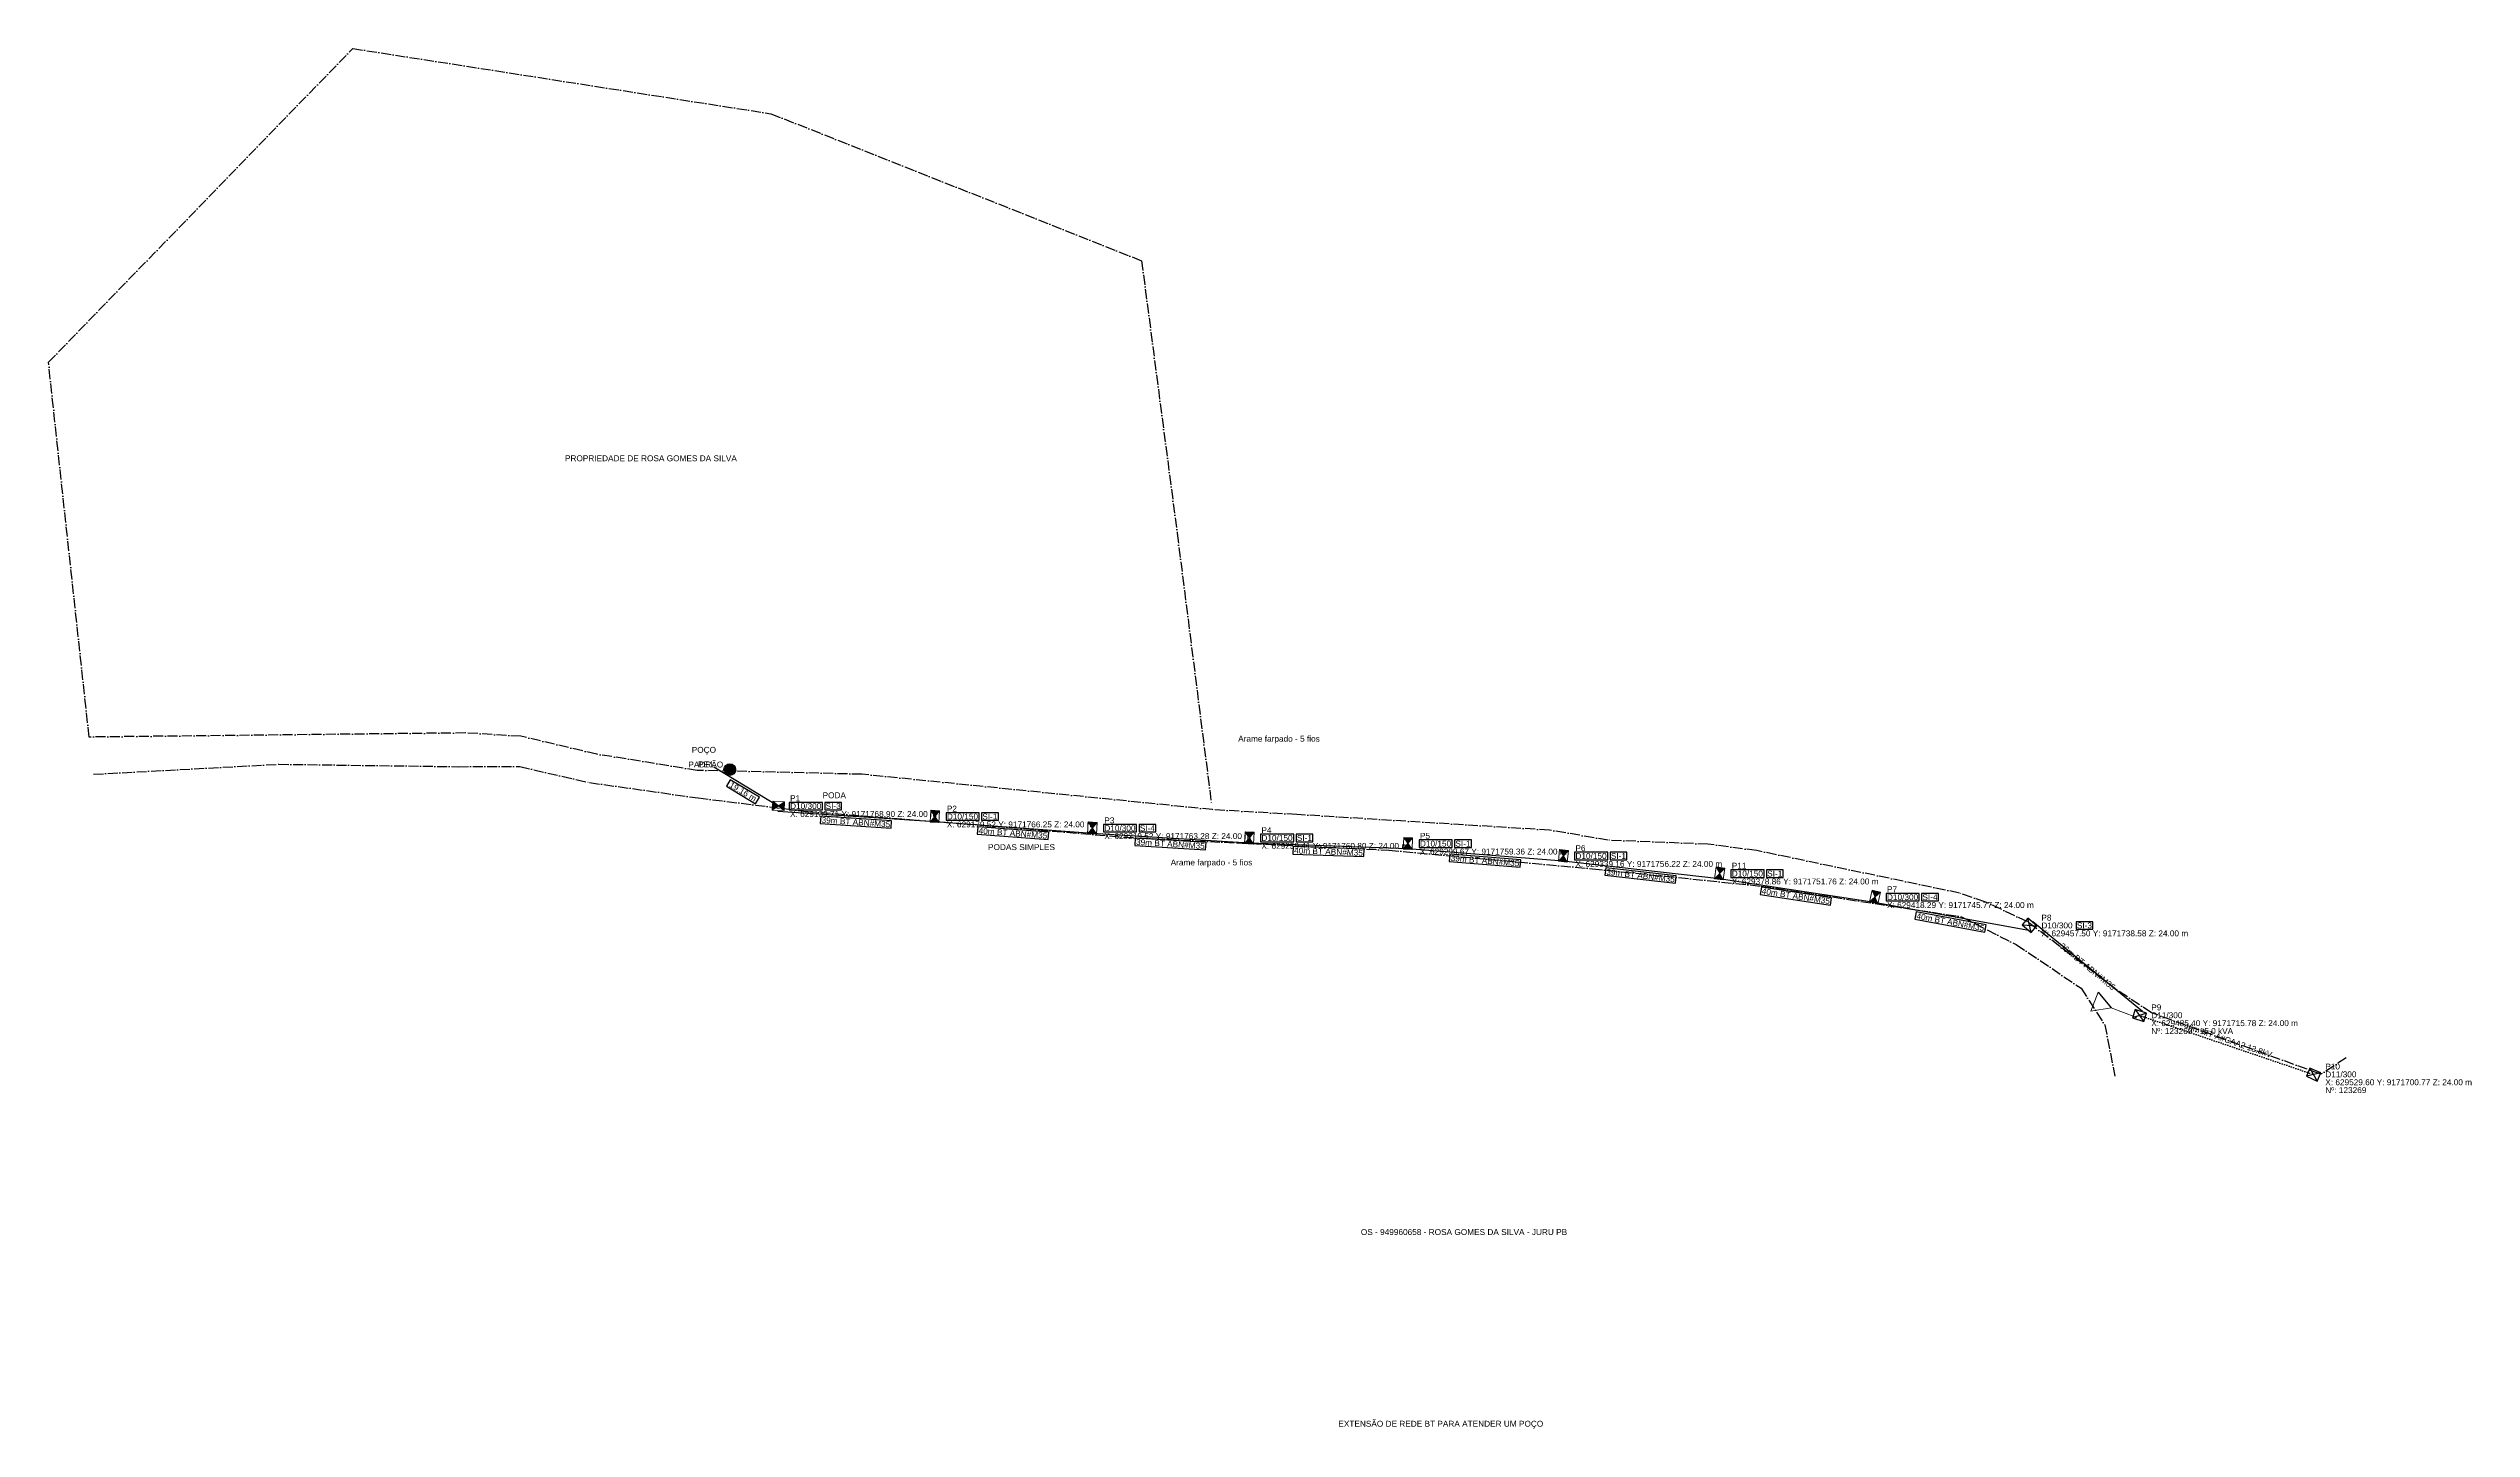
# Model space of a CAD drawing. Header units: metres. Extents: x 628954 to 629570, y 9171611 to 9171961.
import ezdxf
from ezdxf.enums import TextEntityAlignment as Align

# ---------------------------------------------------------------- set-up
doc = ezdxf.new("R2010")
doc.units = ezdxf.units.M
doc.linetypes.add('DASHDOT', pattern=[3.556, 2.54, -0.508, 0, -0.508])
doc.linetypes.add('DOT', pattern=[0.508, 0, -0.508])
for name, color, linetype in [('CERCA', 8, 'DASHDOT'), ('PONTO DE ENTREGA', 8, 'CONTINUOUS'), ('PONTO FOTO', 4, 'CONTINUOUS'), ('POSTE', 3, 'CONTINUOUS'), ('Poste dt', 3, 'Continuous'), ('Poste Existente', 3, 'Continuous'), ('REDE PRIMARIA - Manter', 1, 'DOT'), ('REDE SECUNDARIA - Instalar', 5, 'CONTINUOUS'), ('REDE SECUNDARIA - Manter', 5, 'CONTINUOUS'), ('TEXTOS A IMPLANTAR', 1, 'CONTINUOUS'), ('TEXTOS EXISTENTES', 7, 'CONTINUOUS'), ('TEXTOS MAPA', 8, 'CONTINUOUS'), ('TRAFO', 7, 'CONTINUOUS')]:
    doc.layers.add(name, color=color, linetype=linetype)
doc.layers.add('TRAFO A IMPLANTAR', color=7, linetype='Continuous', lineweight=9)
doc.styles.add('ARIAL', font='arial.ttf')

# ---------------------------------------------------------------- blocks, each defined once
blk = doc.blocks.new('dtp')
at = {"linetype": 'Continuous', "lineweight": 0, "ltscale": 0.01}
h = blk.add_hatch(color=0, dxfattribs=at)
h.paths.add_polyline_path([(-1.12, 1.5), (0, 0), (1.12, 1.5)])
h.paths.add_polyline_path([(-1.12, -1.5), (1.12, -1.5), (0, 0)])
at = {"color": 0, "lineweight": 0}
for p, q in [((-1.12, -1.5), (1.12, 1.5)), ((-1.12, 1.5), (1.12, -1.5)), ((1.12, 1.5), (-1.12, 1.5)), ((-1.12, 1.5), (-1.12, -1.5)), ((1.12, -1.5), (1.12, 1.5)), ((-1.12, -1.5), (1.12, -1.5))]:
    blk.add_line(p, q, dxfattribs=at)
blk = doc.blocks.new('PosteDtProjetado')
at = {"layer": 'Poste dt', "rotation": 180}
blk.add_blockref('dtp', (-0.05948, 0.026162), dxfattribs=at)
at = {"layer": 'poste', "ltscale": 0.01}
for tag, p in [('MODELO', (-3.273471, 2.731691)), ('COD', (1.964351, -1.493983))]:
    blk.add_attdef(tag, p, '', height=1.6, dxfattribs=at)
blk = doc.blocks.new('dt')
at = {"color": 0}
for p, q in [((1.120087, 1.5), (-1.120087, 1.5)), ((-1.120087, 1.5), (-1.120087, -1.5)), ((-1.120087, 1.5), (1.120087, -1.5)), ((-1.120087, -1.5), (1.120087, 1.5)), ((1.120087, -1.5), (1.120087, 1.5)), ((-1.120087, -1.5), (1.120087, -1.5))]:
    blk.add_line(p, q, dxfattribs=at)
for tag, p in [('MODELO', (-2.878805, 2.548923)), ('COD', (1.996674, -1.514935))]:
    blk.add_attdef(tag, p, '', height=1.6, dxfattribs=at)
blk = doc.blocks.new('PosteDtExistente')
at = {"layer": 'Poste Existente', "rotation": 180}
blk.add_blockref('dt', (-0.036594, -0.043517), dxfattribs=at)
at = {"layer": 'poste'}
for tag, p in [('MODELO', (-2.878805, 2.548923)), ('COD', (1.996674, -1.514935))]:
    blk.add_attdef(tag, p, '', height=1.6, dxfattribs=at)
blk = doc.blocks.new('TransformadorSemChaveExistente', base_point=(7.59, 0.14))
blk.add_line((9.58, 12), (6.92, 7.57))
at = {"layer": 'TRAFO A IMPLANTAR'}
for p, q in [((9.58, 12), (4.41, 12.09)), ((4.41, 12.09), (6.92, 7.57)), ((6.92, 7.57), (6.8, 0.86))]:
    blk.add_line(p, q, dxfattribs=at)
blk.add_circle((6.8, 0.86), 0.14, dxfattribs=at)
blk = doc.blocks.new('PontoEntrega', base_point=(8.56, 3.62))
h = blk.add_hatch(color=1)
h.dxf.hatch_style = 1
h.paths.add_polyline_path([(14.13, 3.03, 1), (11.17, 3.03, 1)])
at = {"color": 1}
blk.add_circle((12.65, 3.03), 1.48, dxfattribs=at)

msp = doc.modelspace()

# ---------------------------------------------------------------- linework, layer by layer
at = {"layer": 'CERCA'}
for points in [[(629537.93, 9171704.95), (629531.47, 9171700.82), (629488.46, 9171716.42), (629479.7, 9171722.19), (629457.02, 9171739.49), (629446.35, 9171744.54), (629439.71, 9171746.83), (629388.25, 9171757.59), (629375.79, 9171759.24), (629350.49, 9171760.24), (629335.61, 9171762.8), (629271.39, 9171766.76), (629249.97, 9171768), (629160.94, 9171776.99), (629119.13, 9171777.98), (629093.59, 9171782.09), (629074.34, 9171786.63), (629060.24, 9171787.49), (628964.69, 9171786.44), (628954.36, 9171881.6), (629031.64, 9171961.3), (629137.84, 9171944.74), (629231.98, 9171907.4), (629241.01, 9171838.22), (629249.72, 9171769.43)], [(628965.81, 9171776.98), (629012.87, 9171779.54), (629058.48, 9171778.91), (629074.08, 9171778.95), (629091.8, 9171774.86), (629119.38, 9171770.98), (629146.77, 9171767.55), (629191.06, 9171764.1), (629227.38, 9171761.04), (629256.21, 9171759.55), (629294.78, 9171757.71), (629346.53, 9171752.98), (629389.36, 9171748.58), (629440.21, 9171740.81), (629454.08, 9171733.72), (629470.57, 9171722.68), (629476.58, 9171713.36), (629479.19, 9171700.3)]]:
    msp.add_lwpolyline(points, dxfattribs=at)
at = {"layer": 'PONTO DE ENTREGA'}
msp.add_line((629139.71, 9171768.9), (629123.31, 9171778.77), dxfattribs=at)
msp.add_lwpolyline([(629126.54, 9171773.96), (629133.95, 9171769.51), (629134.93, 9171771.14), (629127.52, 9171775.59), (629126.54, 9171773.96)], close=True, dxfattribs=at)
at = {"layer": 'REDE PRIMARIA - Manter'}
msp.add_lwpolyline([(629485.4, 9171715.78), (629529.6, 9171700.77)], dxfattribs=at)
at = {"layer": 'REDE SECUNDARIA - Instalar'}
for points in [[(629139.63, 9171767.65), (629179.44, 9171765.01)], [(629179.43, 9171765.01), (629219.43, 9171762.03)], [(629219.44, 9171762.03), (629259.33, 9171759.55)], [(629259.37, 9171759.55), (629299.63, 9171758.11)], [(629299.58, 9171758.11), (629339.06, 9171754.97)], [(629339.02, 9171754.98), (629378.72, 9171750.52)], [(629378.67, 9171750.52), (629418.1, 9171744.53)], [(629418.06, 9171744.54), (629457.27, 9171737.36)]]:
    msp.add_lwpolyline(points, dxfattribs=at)
at = {"layer": 'REDE SECUNDARIA - Manter'}
msp.add_lwpolyline([(629486.19, 9171716.75), (629458.29, 9171739.55)], dxfattribs=at)
at = {"layer": 'TEXTOS A IMPLANTAR'}
for points in [[(629142.51, 9171767.95), (629150.92, 9171767.95), (629150.92, 9171769.85), (629142.51, 9171769.85), (629142.51, 9171767.95)], [(629151.52, 9171767.95), (629155.8, 9171767.95), (629155.8, 9171769.85), (629151.52, 9171769.85), (629151.52, 9171767.95)], [(629150.37, 9171764.48), (629168.37, 9171763.29), (629168.5, 9171765.18), (629150.5, 9171766.38), (629150.37, 9171764.48)], [(629182.32, 9171765.3), (629190.72, 9171765.3), (629190.72, 9171767.2), (629182.32, 9171767.2), (629182.32, 9171765.3)], [(629190.25, 9171761.75), (629208.24, 9171760.41), (629208.38, 9171762.3), (629190.39, 9171763.64), (629190.25, 9171761.75)], [(629191.32, 9171765.3), (629195.6, 9171765.3), (629195.6, 9171767.2), (629191.32, 9171767.2), (629191.32, 9171765.3)], [(629222.32, 9171762.33), (629230.72, 9171762.33), (629230.72, 9171764.23), (629222.32, 9171764.23), (629222.32, 9171762.33)], [(629231.32, 9171762.33), (629235.6, 9171762.33), (629235.6, 9171764.23), (629231.32, 9171764.23), (629231.32, 9171762.33)], [(629230.23, 9171758.9), (629248.24, 9171757.79), (629248.36, 9171759.68), (629230.35, 9171760.8), (629230.23, 9171758.9)], [(629262.21, 9171759.85), (629270.61, 9171759.85), (629270.61, 9171761.75), (629262.21, 9171761.75), (629262.21, 9171759.85)], [(629270.39, 9171756.71), (629288.43, 9171756.06), (629288.49, 9171757.96), (629270.46, 9171758.6), (629270.39, 9171756.71)], [(629271.21, 9171759.85), (629275.5, 9171759.85), (629275.5, 9171761.75), (629271.21, 9171761.75), (629271.21, 9171759.85)], [(629302.47, 9171758.41), (629310.88, 9171758.41), (629310.88, 9171760.31), (629302.47, 9171760.31), (629302.47, 9171758.41)], [(629311.48, 9171758.41), (629315.76, 9171758.41), (629315.76, 9171760.31), (629311.48, 9171760.31), (629311.48, 9171758.41)], [(629310.13, 9171754.82), (629328.12, 9171753.38), (629328.27, 9171755.28), (629310.28, 9171756.71), (629310.13, 9171754.82)], [(629341.96, 9171755.27), (629350.36, 9171755.27), (629350.36, 9171757.17), (629341.96, 9171757.17), (629341.96, 9171755.27)], [(629349.63, 9171751.32), (629367.56, 9171749.3), (629367.78, 9171751.19), (629349.84, 9171753.21), (629349.63, 9171751.32)], [(629350.96, 9171755.27), (629355.24, 9171755.27), (629355.24, 9171757.17), (629350.96, 9171757.17), (629350.96, 9171755.27)], [(629381.66, 9171750.81), (629390.06, 9171750.81), (629390.06, 9171752.71), (629381.66, 9171752.71), (629381.66, 9171750.81)], [(629390.66, 9171750.81), (629394.94, 9171750.81), (629394.94, 9171752.71), (629390.66, 9171752.71), (629390.66, 9171750.81)], [(629389.1, 9171746.46), (629406.94, 9171743.75), (629407.22, 9171745.63), (629389.38, 9171748.34), (629389.1, 9171746.46)], [(629421.09, 9171744.82), (629429.49, 9171744.82), (629429.49, 9171746.72), (629421.09, 9171746.72), (629421.09, 9171744.82)], [(629430.09, 9171744.82), (629434.37, 9171744.82), (629434.37, 9171746.72), (629430.09, 9171746.72), (629430.09, 9171744.82)], [(629428.35, 9171740.16), (629446.1, 9171736.91), (629446.44, 9171738.78), (629428.69, 9171742.03), (629428.35, 9171740.16)], [(629469.3, 9171737.63), (629473.58, 9171737.63), (629473.58, 9171739.53), (629469.3, 9171739.53), (629469.3, 9171737.63)]]:
    msp.add_lwpolyline(points, close=True, dxfattribs=at)

# ---------------------------------------------------------------- block references
for name, p, rotation in [('PosteDtProjetado', (629139.71, 9171768.9), 267.6383182992436), ('PosteDtProjetado', (629179.52, 9171766.25), 357.3170915384436), ('PosteDtProjetado', (629219.52, 9171763.28), 356.45009564526293), ('PosteDtProjetado', (629259.41, 9171760.8), 356.9552167029536), ('PosteDtProjetado', (629299.67, 9171759.36), 357.92309064187805), ('PosteDtProjetado', (629339.16, 9171756.22), 353.9424670002557), ('PosteDtProjetado', (629378.86, 9171751.76), 351.7573422536741), ('PosteDtProjetado', (629418.29, 9171745.77), 346.956), ('PosteDtExistente', (629457.5, 9171738.58), 229.26194495866062), ('PosteDtExistente', (629485.4, 9171715.78), 72.56212167308723), ('PosteDtExistente', (629529.6, 9171700.77), 66.0473307689831)]:
    msp.add_blockref(name, p, dxfattribs=dict(rotation=rotation))
at = {"layer": 'PONTO DE ENTREGA'}
msp.add_blockref('PontoEntrega', (629123.31, 9171778.77), dxfattribs=at)
at = {"layer": 'TRAFO', "rotation": 70.23900000000003}
msp.add_blockref('TransformadorSemChaveExistente', (629485.4, 9171715.78), dxfattribs=at)

# ---------------------------------------------------------------- texts
at = {"style": 'Arial'}
for s, p in [('X: 629139.71 Y: 9171768.90 Z: 24.00 m', (629142.71, 9171766.9)), ('X: 629179.52 Y: 9171766.25 Z: 24.00 m', (629182.52, 9171764.25)), ('X: 629219.52 Y: 9171763.28 Z: 24.00 m', (629222.52, 9171761.28)), ('X: 629259.41 Y: 9171760.80 Z: 24.00 m', (629262.41, 9171758.8)), ('X: 629299.67 Y: 9171759.36 Z: 24.00 m', (629302.67, 9171757.36)), ('X: 629339.16 Y: 9171756.22 Z: 24.00 m', (629342.16, 9171754.22)), ('X: 629378.86 Y: 9171751.76 Z: 24.00 m', (629381.86, 9171749.76)), ('X: 629418.29 Y: 9171745.77 Z: 24.00 m', (629421.29, 9171743.77)), ('X: 629457.50 Y: 9171738.58 Z: 24.00 m', (629460.5, 9171736.58)), ('X: 629485.40 Y: 9171715.78 Z: 24.00 m', (629488.4, 9171713.78)), ('X: 629529.60 Y: 9171700.77 Z: 24.00 m', (629532.6, 9171698.77))]:
    msp.add_text(s, height=1.5, dxfattribs=at).set_placement(p, align=Align.MIDDLE_LEFT)
at = {"layer": 'CERCA', "linetype": 'Continuous', "style": 'Arial'}
for p in [(629266.87, 9171786.01), (629249.73, 9171754.59)]:
    msp.add_text('Arame farpado - 5 fios', height=1.5, dxfattribs=at).set_placement(p, align=Align.MIDDLE_CENTER)
at = {"layer": 'PONTO DE ENTREGA', "style": 'Arial'}
msp.add_text('PE1', height=1.5, dxfattribs=at).set_placement((629123.31, 9171778.77), align=Align.RIGHT)
at = {"layer": 'PONTO DE ENTREGA', "insert": (629130.74, 9171772.55), "char_height": 1.5, "attachment_point": 5, "rotation": 328.97247, "style": 'Arial'}
msp.add_mtext('19.16 m', dxfattribs=at)
at = {"layer": 'PONTO FOTO', "style": 'Arial'}
for s, p in [('P1', (629142.71, 9171770.9)), ('P2', (629182.52, 9171768.25)), ('P3', (629222.52, 9171765.28)), ('P4', (629262.41, 9171762.8)), ('P5', (629302.67, 9171761.36)), ('P6', (629342.16, 9171758.22)), ('P11', (629381.86, 9171753.76)), ('P7', (629421.29, 9171747.77)), ('P8', (629460.5, 9171740.58)), ('P9', (629488.4, 9171717.78)), ('P10', (629532.6, 9171702.77))]:
    msp.add_text(s, height=1.5, dxfattribs=at).set_placement(p, align=Align.MIDDLE_LEFT)
at = {"layer": 'TEXTOS A IMPLANTAR', "char_height": 1.5, "attachment_point": 4, "style": 'Arial'}
for s, insert in [('D10/300', (629142.71, 9171768.9)), ('SI-3', (629151.72, 9171768.9)), ('D10/150', (629182.52, 9171766.25)), ('SI-1', (629191.52, 9171766.25)), ('D10/300', (629222.52, 9171763.28)), ('SI-4', (629231.52, 9171763.28)), ('D10/150', (629262.41, 9171760.8)), ('SI-1', (629271.41, 9171760.8)), ('D10/150', (629302.67, 9171759.36)), ('SI-1', (629311.68, 9171759.36)), ('D10/150', (629342.16, 9171756.22)), ('SI-1', (629351.16, 9171756.22)), ('D10/150', (629381.86, 9171751.76)), ('SI-1', (629390.86, 9171751.76)), ('D10/300', (629421.29, 9171745.77)), ('SI-4', (629430.29, 9171745.77)), ('SI-3', (629469.5, 9171738.58))]:
    msp.add_mtext(s, dxfattribs=dict(at, insert=insert))
at = {"layer": 'TEXTOS A IMPLANTAR', "char_height": 1.5, "attachment_point": 2, "style": 'Arial'}
for s, insert, rotation in [('39m BT ABN#M35', (629159.48, 9171765.58), 356.19635), ('40m BT ABN#M35', (629199.37, 9171762.77), 355.74389), ('39m BT ABN#M35', (629239.34, 9171760.04), 356.44877), ('40m BT ABN#M35', (629279.47, 9171758.08), 357.94847), ('39m BT ABN#M35', (629319.26, 9171755.79), 355.45093), ('39m BT ABN#M35', (629358.79, 9171752), 353.59284), ('40m BT ABN#M35', (629398.27, 9171746.79), 351.36163), ('40m BT ABN#M35', (629437.53, 9171740.21), 349.61659)]:
    msp.add_mtext(s, dxfattribs=dict(at, insert=insert, rotation=rotation))
at = {"layer": 'TEXTOS EXISTENTES', "char_height": 1.5, "attachment_point": 4, "style": 'Arial'}
for s, insert in [('D10/300', (629460.5, 9171738.58)), ('D11/300', (629488.4, 9171715.78)), ('D11/300', (629532.6, 9171700.77))]:
    msp.add_mtext(s, dxfattribs=dict(at, insert=insert))
at = {"layer": 'TEXTOS EXISTENTES', "char_height": 1.5, "attachment_point": 2, "style": 'Arial'}
for s, insert, rotation in [('36m BT ABN#M35', (629472.71, 9171728.73), 320.748), ('46m MT A#CAA2 13.8kV', (629508.15, 9171710.17), 341.24319)]:
    msp.add_mtext(s, dxfattribs=dict(at, insert=insert, rotation=rotation))
at = {"layer": 'TEXTOS MAPA', "true_color": 0x2196f3, "style": 'Arial'}
msp.add_text('PROPRIEDADE DE ROSA GOMES DA SILVA ', height=1.5, dxfattribs=at).set_placement((629107.65, 9171857.23), align=Align.MIDDLE_CENTER)
at = {"layer": 'TEXTOS MAPA', "true_color": 0xf44336, "style": 'Arial'}
for s, p in [('POÇO ', (629121.11, 9171783.19)), ('PADRÃO ', (629121.59, 9171779.46))]:
    msp.add_text(s, height=1.5, dxfattribs=at).set_placement(p, align=Align.MIDDLE_CENTER)
at = {"layer": 'TEXTOS MAPA', "true_color": 0x4caf50, "style": 'Arial'}
for s, p in [('PODA ', (629154.22, 9171771.65)), ('PODAS SIMPLES ', (629201.77, 9171758.48))]:
    msp.add_text(s, height=1.5, dxfattribs=at).set_placement(p, align=Align.MIDDLE_CENTER)
at = {"layer": 'TEXTOS MAPA', "true_color": 0xffeb3b, "style": 'Arial'}
for s, p in [('OS - 949960658 - ROSA GOMES DA SILVA - JURU PB ', (629314.15, 9171660.73)), ('EXTENSÃO DE REDE BT PARA ATENDER UM POÇO ', (629308.26, 9171612.05))]:
    msp.add_text(s, height=1.5, dxfattribs=at).set_placement(p, align=Align.MIDDLE_CENTER)
at = {"layer": 'TRAFO', "style": 'Arial'}
for s, p in [('Nº: 123269 - 15.0 kVA', (629488.4, 9171711.78)), ('Nº: 123269', (629532.6, 9171696.77))]:
    msp.add_text(s, height=1.5, dxfattribs=at).set_placement(p, align=Align.MIDDLE_LEFT)

doc.saveas('drawing.dxf')
